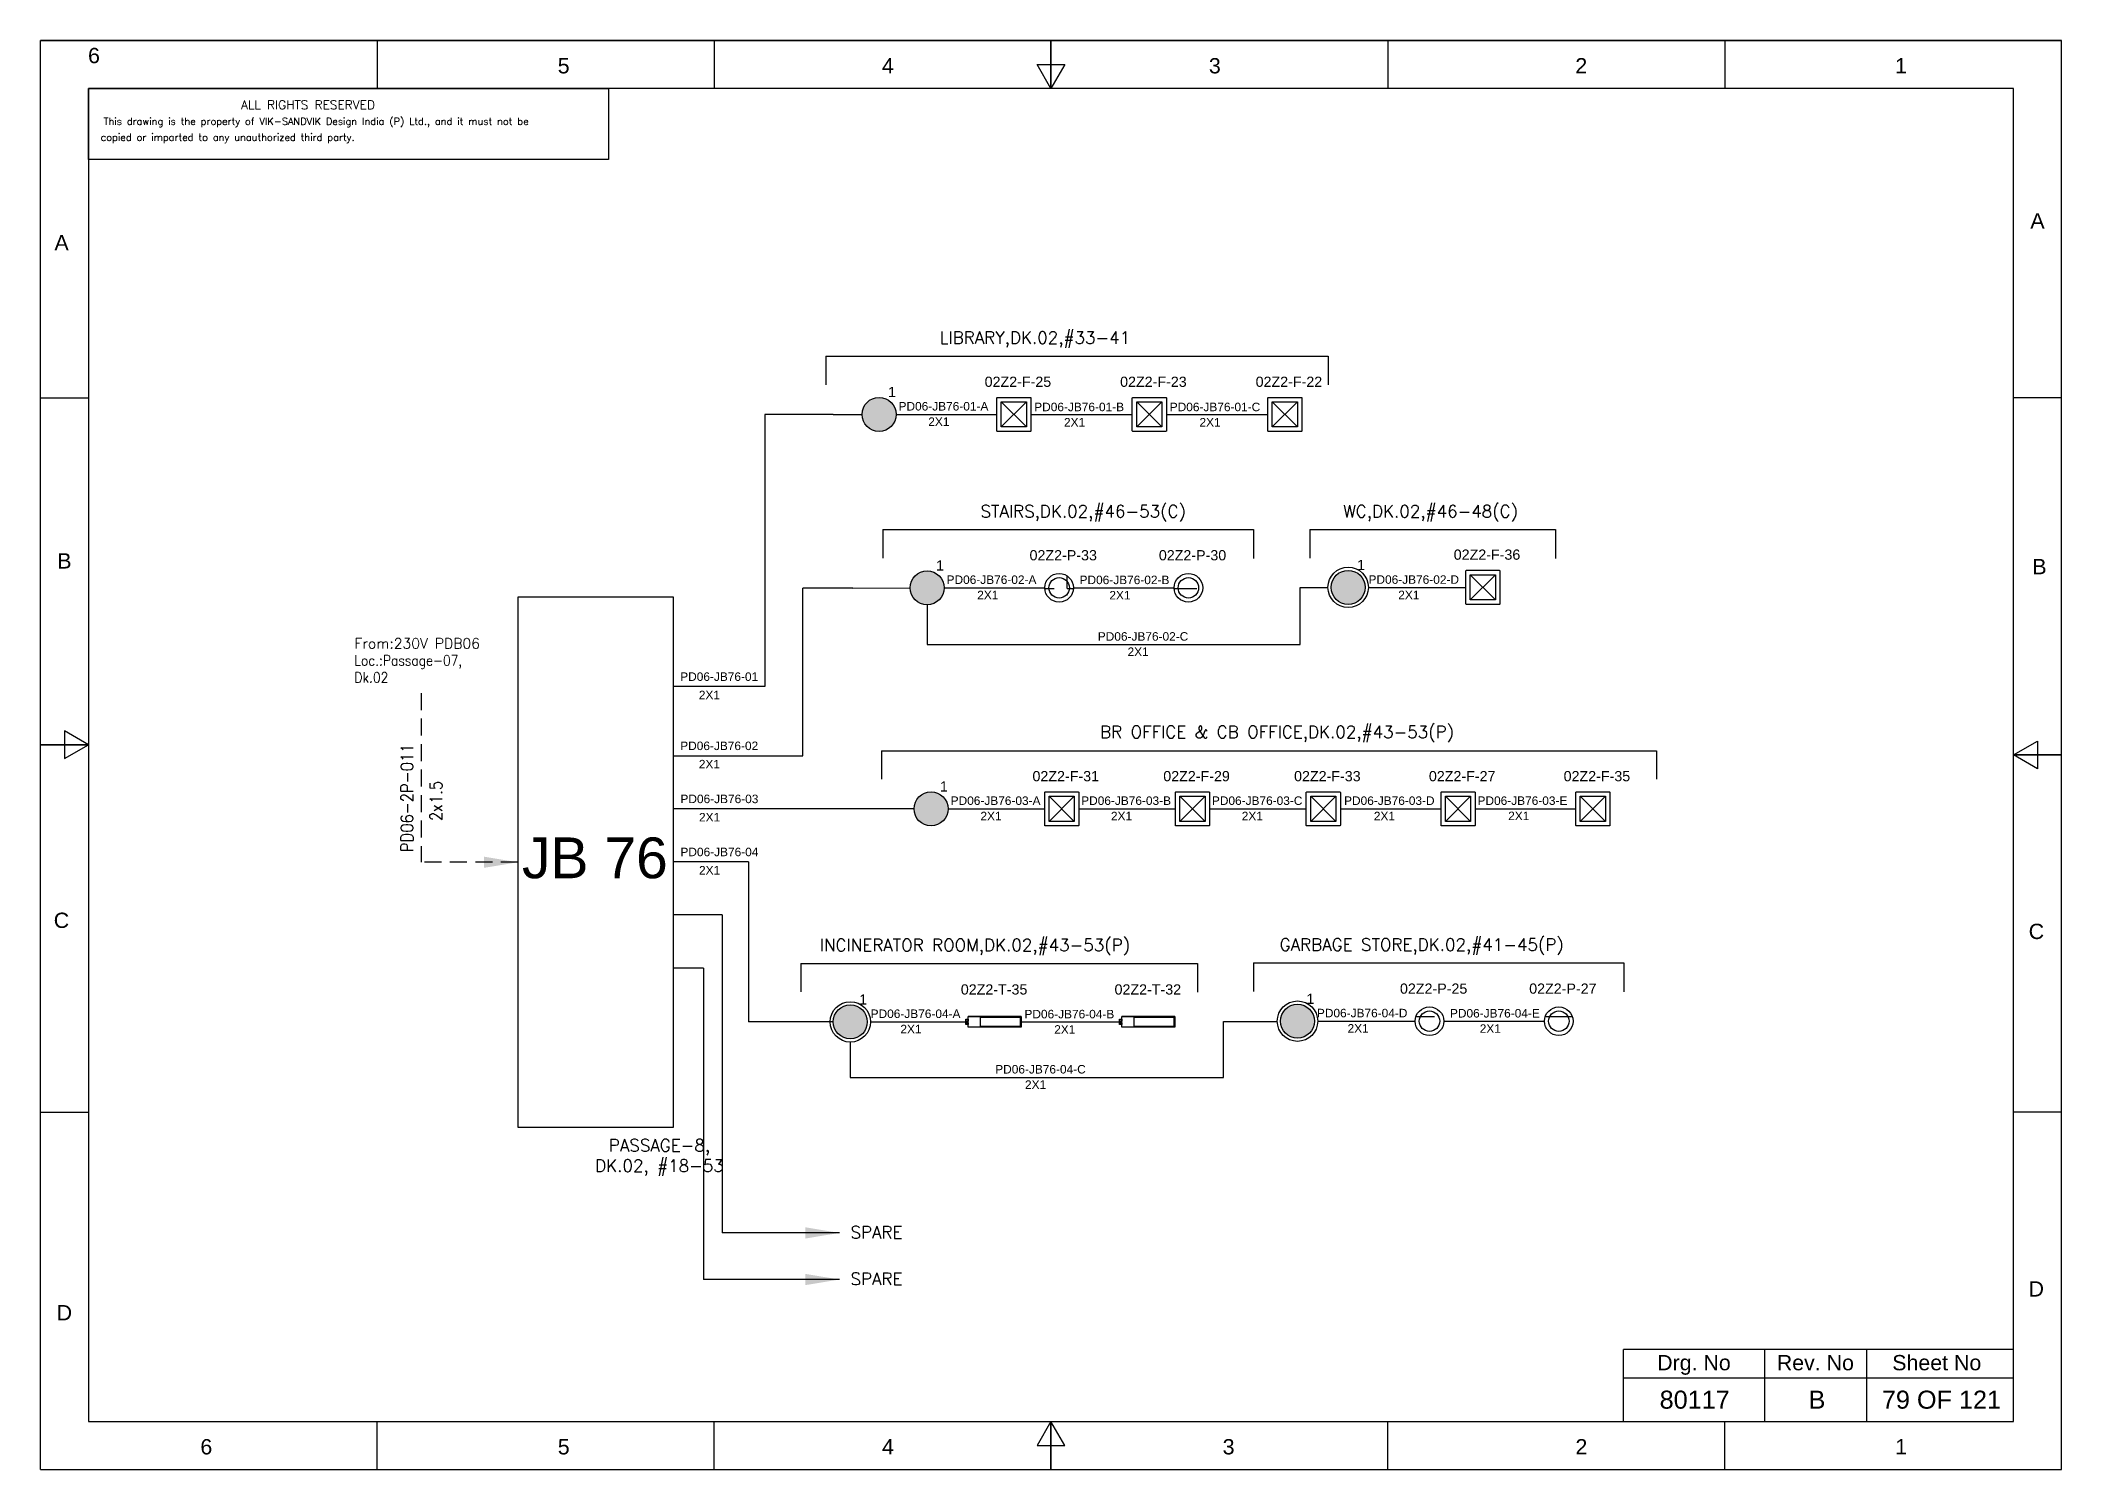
# Model space of a CAD drawing. Header units: inches. Extents: x -3311 to 1429, y -713 to 2436.
# Drawn here: x -11.2 to 285.8, y 408.4 to 618.4 of the extents above; entities that cross this region are included whole.
import ezdxf
from ezdxf.enums import TextEntityAlignment as Align

# ---------------------------------------------------------------- set-up
doc = ezdxf.new("R2010")
doc.units = ezdxf.units.IN
doc.linetypes.add('HIDDEN', pattern=[0.375, 0.25, -0.125])
doc.linetypes.add('SOLID', pattern=[0])
for name, color, linetype, lineweight in [('ELEC_TXT-025', 1, 'Continuous', 25), ('HEL-025', 1, 'Continuous', 25), ('HEL-035', 2, 'Continuous', 35)]:
    doc.layers.add(name, color=color, linetype=linetype, lineweight=lineweight)
doc.layers.add('Fmount', color=7, linetype='Continuous')
doc.layers.add('LINE', color=3, linetype='SOLID')
doc.styles.add('_NORMAL', font='arial.ttf')
doc.styles.add('ROMANS', font='simplex.shx', dxfattribs={"width": 0.88})
doc.styles.get("Standard").update_dxf_attribs({"font": 'arial.ttf'})
doc.dimstyles.get("Standard").update_dxf_attribs({"dimtxt": 0.18, "dimasz": 0.18, "dimexe": 0.18, "dimexo": 0.0625, "dimgap": 0.09, "dimtad": 0, "dimtih": 1, "dimtoh": 1, "dimdec": 4, "dimzin": 0, "dimdsep": 46, "dimtxsty": 'Standard', "dimcen": 0.09, "dimadec": 0, "dimazin": 0, "dimtfac": 1, "dimtdec": 4, "dimtofl": 0, "dimtmove": 0, "dimatfit": 3, "dimfxl": 1, "dimtolj": 1, "dimtzin": 0, "dimarcsym": 0})
pattern_1 = [(0, (0, 0), (0, 6.985), [5.08, -1.905]), (90, (0, 0), (-6.985, 4e-16), [5.08, -1.905])]

msp = doc.modelspace()

# ---------------------------------------------------------------- texts
at = {"color": 7}
for s, p in [('PD06-JB76-01-A', (114.93, 564.03, -0.03)), ('PD06-JB76-01-B', (134.87, 563.93)), ('PD06-JB76-01-C', (154.78, 563.93)), ('2X1', (119.3, 561.77)), ('2X1', (139.24, 561.68)), ('2X1', (159.15, 561.68)), ('PD06-JB76-02-A', (121.99, 538.54, -0.03)), ('PD06-JB76-02-B', (141.53, 538.51)), ('PD06-JB76-02-D', (183.99, 538.56, -0.03)), ('2X1', (188.36, 536.3, -0.03)), ('2X1', (126.49, 536.29)), ('2X1', (145.91, 536.26)), ('PD06-JB76-02-C', (144.21, 530.2, -0.03)), ('2X1', (148.58, 527.95)), ('PD06-JB76-01', (82.85, 524.29)), ('2X1', (85.58, 521.6)), ('PD06-JB76-02', (82.85, 514.12)), ('2X1', (85.58, 511.43)), ('PD06-JB76-03', (82.88, 506.32)), ('PD06-JB76-03-A', (122.59, 506.06, -0.03)), ('2X1', (126.96, 503.8)), ('PD06-JB76-03-B', (141.77, 506.06, -0.03)), ('2X1', (146.14, 503.8)), ('PD06-JB76-03-C', (160.98, 506.06, -0.03)), ('2X1', (165.36, 503.8)), ('PD06-JB76-03-D', (180.4, 506.06, -0.03)), ('2X1', (184.77, 503.8)), ('PD06-JB76-03-E', (200.01, 506.06, -0.03)), ('2X1', (204.51, 503.82)), ('2X1', (85.61, 503.63)), ('PD06-JB76-04', (82.88, 498.52)), ('2X1', (85.61, 495.83)), ('PD06-JB76-04-A', (110.83, 474.74)), ('PD06-JB76-04-B', (133.43, 474.69, -0.03)), ('PD06-JB76-04-D', (176.41, 474.84, -0.03)), ('PD06-JB76-04-E', (195.96, 474.81)), ('2X1', (115.2, 472.49)), ('2X1', (137.8, 472.43, -0.03)), ('2X1', (180.91, 472.59)), ('2X1', (200.33, 472.56)), ('PD06-JB76-04-C', (129.14, 466.58, -0.03)), ('2X1', (133.51, 464.32))]:
    msp.add_text(s, height=1.25, dxfattribs=at).set_placement(p)
at = {"color": 7, "lineweight": 30}
msp.add_text('JB 76 ', height=6, dxfattribs=at).set_placement((71.47, 498.28), align=Align.MIDDLE_CENTER)
at = {"color": 7}
for s, height, p in [('Drg. No', 2.246, (231.81, 424.08)), ('Rev. No', 2.246, (249.65, 424.08)), ('Sheet No', 2.246, (267.49, 424.08)), ('80117', 2.653, (231.92, 418.64)), ('B', 2.65, (249.89, 418.64)), ('79 OF 121', 2.653, (268.18, 418.64))]:
    msp.add_text(s, height=height, dxfattribs=at).set_placement(p, align=Align.MIDDLE_CENTER)
at = {"color": 7, "char_height": 1.8, "attachment_point": 1, "style": '_NORMAL'}
for s, insert, width in [('{\\Fromans|c0;\\C2;LIBRARY,DK.02,#33-41}', (120.96, 575.65, 0.22), 74.1776), ('{\\Fromans|c0;\\C2;STAIRS,DK.02,#46-53(C)}', (126.98, 550.13, 0.22), 74.1776), ('{\\Fromans|c0;\\C2;WC,DK.02,#46-48(C)}', (180.26, 550.13, 0.22), 74.1776), ('{\\Fromans|c0;\\C2;BR OFFICE & CB OFFICE,DK.02,#43-53(P)}', (144.55, 517.69, 0.22), 107.6365), ('{\\Fromans|c0;\\C2;INCINERATOR ROOM,DK.02,#43-53(P)}', (103.35, 486.36, 0.22), 74.1776), ('{\\Fromans|c0;\\C2;GARBAGE STORE,DK.02,#41-45(P)}', (170.93, 486.43, 0.22), 74.1776), ('{\\Fromans|c0;\\C2;SPARE}', (107.87, 444.15), 8.1658), ('{\\Fromans|c0;\\C2;SPARE}', (107.87, 437.3), 8.1658)]:
    msp.add_mtext(s, dxfattribs=dict(at, insert=insert, width=width))
at = {"color": 7, "insert": (34.97, 530.55), "char_height": 1.5, "width": 36.8884, "attachment_point": 1}
msp.add_mtext('{\\Fromans|c0;\\C2;From:230V PDB06 \\P\\Fsimplex|c0;\\W0.88;Loc.:Passage-07,      \\PDk.02}', dxfattribs=at)
at = {"color": 7, "insert": (41.8, 499.13), "char_height": 1.8, "width": 17.1296, "attachment_point": 1, "rotation": 90, "style": '_NORMAL'}
msp.add_mtext('{\\Fromans|c0;\\W0.88;PD06-2P-011}', dxfattribs=at)
at = {"color": 7, "insert": (46.07, 503.69), "char_height": 1.8, "attachment_point": 1, "rotation": 90, "style": '_NORMAL'}
msp.add_mtext('{\\Fsimplex|c0;\\W0.88;2x1.5}', dxfattribs=at)
at = {"color": 7, "insert": (70.35, 456.92), "char_height": 1.8, "attachment_point": 1, "style": '_NORMAL'}
msp.add_mtext('\\pxqc;{\\Fromans|c0;\\C2;PASSAGE-8, \\PDK.02, #18-53}', dxfattribs=at)

# ---------------------------------------------------------------- blocks, each defined once
blk = doc.blocks.new('fr')
at = {"color": 7, "linetype": 'Continuous'}
for p, q in [((33763.99, 4500.4), (33466.99, 4500.4)), ((33466.99, 4500.4), (33763.99, 4500.4)), ((33466.99, 4290.33), (33466.99, 4500.4)), ((33516.49, 4500.4), (33516.49, 4493.33)), ((33565.99, 4500.4), (33565.99, 4493.33)), ((33615.49, 4500.4), (33615.49, 4493.33)), ((33615.49, 4493.33), (33615.49, 4500.4)), ((33615.49, 4500.4), (33615.49, 4493.33)), ((33664.99, 4500.4), (33664.99, 4493.33)), ((33714.49, 4500.4), (33714.49, 4493.33)), ((33763.99, 4290.33), (33763.99, 4500.4)), ((33763.99, 4290.33), (33763.99, 4500.4)), ((33615.49, 4493.33), (33613.45, 4496.87)), ((33613.45, 4496.87), (33617.53, 4496.87)), ((33617.53, 4496.87), (33615.49, 4493.33)), ((33756.92, 4493.33), (33474.06, 4493.33)), ((33474.06, 4493.33), (33474.06, 4297.41)), ((33756.92, 4297.41), (33756.92, 4493.33)), ((33466.99, 4447.89), (33474.06, 4447.89)), ((33763.99, 4447.89), (33756.92, 4447.89)), ((33474.06, 4396.87), (33470.53, 4398.91)), ((33470.53, 4398.91), (33470.53, 4394.83)), ((33466.99, 4396.87), (33474.06, 4396.87)), ((33474.06, 4396.87), (33466.99, 4396.87)), ((33466.99, 4396.87), (33474.06, 4396.87)), ((33470.53, 4394.83), (33474.06, 4396.87)), ((33756.92, 4395.37), (33760.45, 4397.41)), ((33760.45, 4397.41), (33760.45, 4393.33)), ((33763.99, 4395.37), (33756.92, 4395.37)), ((33760.45, 4393.33), (33756.92, 4395.37)), ((33756.92, 4395.37), (33763.99, 4395.37)), ((33763.99, 4395.37), (33756.92, 4395.37)), ((33466.99, 4342.85), (33474.06, 4342.85)), ((33763.99, 4342.85), (33756.92, 4342.85)), ((33474.06, 4297.41), (33756.92, 4297.41)), ((33516.49, 4290.33), (33516.49, 4297.41)), ((33565.99, 4290.33), (33565.99, 4297.41)), ((33615.49, 4297.41), (33613.45, 4293.87)), ((33615.49, 4290.33), (33615.49, 4297.41)), ((33617.53, 4293.87), (33615.49, 4297.41)), ((33615.49, 4297.41), (33615.49, 4290.33)), ((33615.49, 4290.33), (33615.49, 4297.41)), ((33664.99, 4290.33), (33664.99, 4297.41)), ((33714.49, 4290.33), (33714.49, 4297.41)), ((33613.45, 4293.87), (33617.53, 4293.87)), ((33466.99, 4290.33), (33763.99, 4290.33)), ((33466.99, 4290.33), (33763.99, 4290.33))]:
    blk.add_line(p, q, dxfattribs=at)
at = {"color": 7, "style": '_NORMAL'}
for s, p in [('6', (33474.86, 4498.18)), ('5', (33543.88, 4496.68)), ('4', (33591.52, 4496.68)), ('3', (33639.57, 4496.68)), ('2', (33693.41, 4496.68)), ('1', (33740.39, 4496.68)), ('A', (33760.45, 4473.88)), ('A', (33470.1, 4470.68)), ('B', (33470.52, 4423.9)), ('B', (33760.74, 4423.06)), ('C', (33470.08, 4371.07)), ('C', (33760.29, 4369.44)), ('D', (33760.27, 4316.89)), ('D', (33470.51, 4313.39)), ('6', (33491.37, 4293.69)), ('5', (33543.89, 4293.69)), ('4', (33591.53, 4293.69)), ('3', (33641.59, 4293.69)), ('2', (33693.43, 4293.69)), ('1', (33740.41, 4293.69))]:
    blk.add_text(s, height=2.25, dxfattribs=at).set_placement(p, align=Align.MIDDLE_CENTER)
blk = doc.blocks.new('A$C4BAD7D21')
at = {"layer": 'HEL-025'}
blk.add_lwpolyline([(-34000, 0), (-34000, 2086), (-18714, 2086), (-18714, 0)], close=True, dxfattribs=at)
at = {"layer": 'HEL-025', "style": 'ROMANS'}
for s, p in [('This drawing is the property of VIK-SANDVIK Design India (P) Ltd., and it must not be', (-33558, 1016)), (' copied or imparted to any unauthorized third party.', (-33785, 550))]:
    blk.add_text(s, height=210, dxfattribs=at).set_placement(p)
at = {"layer": 'HEL-035', "style": 'ROMANS'}
blk.add_text('     ALL RIGHTS RESERVED', height=262.5, dxfattribs=at).set_placement((-30497, 1476))
blk = doc.blocks.new('LED FLUSH MOUNT')
for p, q in [((114818, 79432), (114604, 79219)), ((114604, 79432), (114818, 79219))]:
    blk.add_line(p, q)
blk.add_lwpolyline([(114572, 79470), (114850, 79470, -0.414214), (114856, 79464), (114856, 79186, -0.414214), (114850, 79180), (114572, 79180, -0.414214), (114566, 79186), (114566, 79464, -0.414214)], format="xyb", close=True)
blk.add_lwpolyline([(114604, 79432), (114818, 79432), (114818, 79219), (114604, 79219)], close=True)
blk = doc.blocks.new('LED Flush Mounted Light 22W')
blk.add_blockref('LED FLUSH MOUNT', (0, 0))
at = {"style": 'ROMANS', "width": 0.7}
blk.add_attdef('TAG_NO.:', (113905, 79579), '', height=250, dxfattribs=at)
blk = doc.blocks.new('FIXED_KEY_SWITCH')
h = blk.add_hatch(color=1)
h.dxf.hatch_style = 1
edge = h.paths.add_edge_path()
edge.add_arc((848.13, 1737.46), 2.5, 0, 360)
at = {"color": 1}
blk.add_circle((848.13, 1737.46), 2.5, dxfattribs=at)
at = {"color": 7, "insert": (849.44, 1741.5), "char_height": 1.5, "attachment_point": 1, "style": '_NORMAL'}
blk.add_mtext_dynamic_manual_height_columns('1', width=1.5, gutter_width=7.5, heights=[0], dxfattribs=at)
blk = doc.blocks.new('SWT')
blk.add_blockref('FIXED_KEY_SWITCH', (0, 0))
blk.add_attdef('TAG_NO', (844.55, 1741.11), '', height=1.5)
blk = doc.blocks.new('1')
h = blk.add_hatch()
h.set_pattern_fill('ANGLE', color=6)
h.set_pattern_definition(pattern_1)
h.paths.add_polyline_path([(303.23, 2044.43, 1), (306.22, 2044.43, 1)], flags=0)
h.paths.add_polyline_path([(302.63, 2044.43, 1), (306.83, 2044.43, 1)])
h.paths.add_polyline_path([(306.22, 2044.43, -1), (303.23, 2044.43, -1)], flags=16)
h = blk.add_hatch()
h.set_pattern_fill('ANGLE', color=6)
h.set_pattern_definition(pattern_1)
h.paths.add_polyline_path([(303.23, 2044.43, 1), (306.22, 2044.43, 1)])
at = {"color": 6}
for radius in [2.1, 1.5]:
    blk.add_circle((304.73, 2044.43), radius, dxfattribs=at)
blk = doc.blocks.new('LED PENDENT LIGHT 15W')
blk.add_blockref('1', (0, 0))
blk.add_attdef('TAG_NO', (301.63, 2048.1), '', height=1.5)
blk = doc.blocks.new('2A')
at = {"color": 7, "lineweight": -3, "ltscale": 2.5}
blk.add_line((790.02, 1997.62, -0.03), (782.23, 1997.62, -0.03), dxfattribs=at)
at = {"color": 7, "lineweight": -3, "ltscale": 2.5, "elevation": -0.03}
for points in [[(781.91, 1997.21), (782.23, 1997.21), (782.23, 1996.94), (781.91, 1996.94)], [(781.91, 1996.7), (782.23, 1996.7), (782.23, 1996.44), (781.91, 1996.44)], [(782.23, 1997.62), (790.02, 1997.62), (790.02, 1996.02), (782.23, 1996.02)], [(784.03, 1997.5), (789.88, 1997.5), (789.88, 1996.14), (784.03, 1996.14)]]:
    blk.add_lwpolyline(points, close=True, dxfattribs=at)
blk = doc.blocks.new('LED TUBE LIGHT 30W')
blk.add_blockref('2A', (179.91, -357.89))
blk.add_attdef('TAG_NO.', (962.52, 1642.97), '', height=1.5)

# ---------------------------------------------------------------- linework, layer by layer
for p, q in [((104.22, 572.01, -0.05), (178.04, 572.01, -0.05)), ((95.28, 563.46), (95.28, 523.45)), ((105.34, 563.46), (95.28, 563.46)), ((112.64, 546.54, -0.05), (167.09, 546.54, -0.05)), ((175.38, 546.54, -0.05), (211.48, 546.54, -0.05)), ((108.23, 537.94), (100.85, 537.94)), ((100.85, 513.28), (100.85, 537.94)), ((173.94, 529.63), (173.94, 538.04)), ((119.13, 535.47), (119.13, 529.63)), ((112.42, 514.03, -0.05), (226.3, 514.03, -0.05)), ((117.2, 505.48), (81.87, 505.48)), ((92.88, 497.68), (81.87, 497.68)), ((92.88, 497.68), (92.88, 474.17)), ((89, 489.88), (81.87, 489.88)), ((89, 489.88), (89, 443.15)), ((86.28, 482.08), (81.87, 482.08)), ((86.28, 482.08), (86.28, 436.3)), ((100.55, 482.76, -0.05), (158.86, 482.76, -0.05)), ((167.07, 482.84, -0.05), (221.52, 482.84, -0.05)), ((105.34, 474.17), (92.88, 474.17)), ((162.66, 466.01), (162.66, 474.24)), ((107.84, 471.2), (107.84, 466.01))]:
    msp.add_line(p, q)
at = {"color": 7, "linetype": 'Continuous'}
for p, q in [((278.76, 426.03), (221.44, 426.03)), ((221.44, 415.44), (221.44, 426.03)), ((242.21, 415.44), (242.21, 426.03)), ((257.23, 415.44), (257.23, 426.03)), ((221.44, 421.85), (278.76, 421.85))]:
    msp.add_line(p, q, dxfattribs=at)
at = {"linetype": 'HIDDEN', "ltscale": 10}
msp.add_lwpolyline([(44.79, 522.51), (44.79, 497.63)], dxfattribs=at)
at = {"layer": 'LINE', "color": 0}
for p, q in [((104.22, 572.01, -0.05), (104.22, 567.82, -0.05)), ((178.04, 572.01, -0.05), (178.04, 567.82, -0.05)), ((105.34, 563.46), (109.57, 563.46)), ((114.57, 563.46), (129.37, 563.46)), ((134.38, 563.46), (149.28, 563.46)), ((154.29, 563.46), (169.19, 563.46)), ((112.64, 546.54, -0.05), (112.64, 542.35, -0.05)), ((167.09, 546.54, -0.05), (167.09, 542.3, -0.05)), ((175.38, 546.54, -0.05), (175.38, 542.35, -0.05)), ((211.48, 546.54, -0.05), (211.48, 542.3, -0.05)), ((108.23, 537.94), (116.63, 537.97)), ((121.63, 537.97), (136.42, 537.97)), ((140.62, 537.97), (155.42, 537.97)), ((173.94, 538.04), (178.02, 538.04)), ((183.97, 538.04), (198.29, 538.04)), ((59, 536.58), (59, 458.68)), ((81.87, 536.58), (59, 536.58)), ((81.87, 458.68), (81.87, 536.58)), ((119.13, 529.63), (173.94, 529.63)), ((95.28, 523.45), (81.87, 523.45)), ((112.42, 514.03, -0.05), (112.42, 509.84, -0.05)), ((226.3, 514.03, -0.05), (226.3, 509.84, -0.05)), ((81.87, 513.28), (100.85, 513.28)), ((122.2, 505.48), (136.4, 505.48)), ((141.41, 505.48), (155.61, 505.48)), ((160.62, 505.48), (174.84, 505.48)), ((179.85, 505.48), (194.64, 505.48)), ((199.65, 505.48), (214.45, 505.48)), ((100.55, 482.76, -0.05), (100.55, 478.58, -0.05)), ((158.86, 482.76, -0.05), (158.86, 478.53, -0.05)), ((167.07, 482.84, -0.05), (167.07, 478.65, -0.05)), ((221.52, 482.84, -0.05), (221.52, 478.6, -0.05)), ((110.82, 474.17), (125.14, 474.17)), ((132.94, 474.17), (147.73, 474.17)), ((162.66, 474.24), (170.58, 474.24)), ((176.53, 474.27), (190.85, 474.27)), ((195.05, 474.27), (209.84, 474.27)), ((107.84, 466.01), (162.66, 466.01)), ((59, 458.68), (81.87, 458.68))]:
    msp.add_line(p, q, dxfattribs=at)
for centre in [(181, 538.04), (107.84, 474.17), (173.55, 474.27)]:
    msp.add_circle(centre, 2.97, dxfattribs=at)

# ---------------------------------------------------------------- block references
for name, p in [('fr', (-33478.16, -3881.97)), ('SWT', (-736.06, -1174)), ('SWT', (-729, -1199.49)), ('SWT', (-667.13, -1199.42)), ('SWT', (-728.43, -1231.98)), ('SWT', (-740.29, -1263.29)), ('SWT', (-674.58, -1263.19))]:
    msp.add_blockref(name, p)
ref = msp.add_blockref('LED PENDENT LIGHT 15W', (-166.2, -1506.46))
ref.add_attrib('TAG_NO', '02Z2-P-33', (134.18, 542.01), dxfattribs={"height": 1.5})
ref = msp.add_blockref('LED PENDENT LIGHT 15W', (-147.21, -1506.46))
ref.add_attrib('TAG_NO', '02Z2-P-30', (153.18, 542.01), dxfattribs={"height": 1.5})
ref = msp.add_blockref('LED TUBE LIGHT 30W', (-836.99, -1164.76, 0.03))
ref.add_attrib('TAG_NO.', '02Z2-T-35', (124.08, 478.19, 0.03), dxfattribs={"height": 1.5})
ref = msp.add_blockref('LED TUBE LIGHT 30W', (-814.4, -1164.76, 0.03))
ref.add_attrib('TAG_NO.', '02Z2-T-32', (146.67, 478.19, 0.03), dxfattribs={"height": 1.5})
ref = msp.add_blockref('LED PENDENT LIGHT 15W', (-111.78, -1570.16))
ref.add_attrib('TAG_NO', '02Z2-P-25', (188.61, 478.31), dxfattribs={"height": 1.5})
ref = msp.add_blockref('LED PENDENT LIGHT 15W', (-92.78, -1570.16))
ref.add_attrib('TAG_NO', '02Z2-P-27', (207.6, 478.31), dxfattribs={"height": 1.5})
at = {"layer": 'ELEC_TXT-025', "color": 0, "xscale": 0.005, "yscale": 0.005, "zscale": 0.005}
msp.add_blockref('A$C4BAD7D21', (165.9, 600.93), dxfattribs=at)
at = {"layer": 'Fmount'}
ref = msp.add_blockref('LED Flush Mounted Light 22W', (-1850.33, -807.28), dxfattribs=dict(at, xscale=0.01728, yscale=0.01728, zscale=0.01728))
ref.add_attrib('TAG_NO.:', '02Z2-F-25', dxfattribs={"layer": '0', "height": 1.5}).set_placement((127.58, 567.06), align=Align.BOTTOM_LEFT)
ref = msp.add_blockref('LED Flush Mounted Light 22W', (-1830.42, -807.28), dxfattribs=dict(at, xscale=0.01728, yscale=0.01728, zscale=0.01728))
ref.add_attrib('TAG_NO.:', '02Z2-F-23', dxfattribs={"layer": '0', "height": 1.5}).set_placement((147.49, 567.06), align=Align.BOTTOM_LEFT)
ref = msp.add_blockref('LED Flush Mounted Light 22W', (-1810.51, -807.28), dxfattribs=dict(at, xscale=0.01728, yscale=0.01728, zscale=0.01728))
ref.add_attrib('TAG_NO.:', '02Z2-F-22', dxfattribs={"layer": '0', "height": 1.5}).set_placement((167.4, 567.06), align=Align.BOTTOM_LEFT)
ref = msp.add_blockref('LED Flush Mounted Light 22W', (-1781.41, -832.7), dxfattribs=dict(at, xscale=0.01728, yscale=0.01728, zscale=0.01728))
ref.add_attrib('TAG_NO.:', '02Z2-F-36', dxfattribs={"layer": '0', "height": 1.5}).set_placement((196.51, 541.65), align=Align.BOTTOM_LEFT)
ref = msp.add_blockref('LED Flush Mounted Light 22W', (-1843.3, -865.26), dxfattribs=dict(at, xscale=0.01728, yscale=0.01728, zscale=0.01728))
ref.add_attrib('TAG_NO.:', '02Z2-F-31', dxfattribs={"layer": '0', "height": 1.5}).set_placement((134.61, 509.09), align=Align.BOTTOM_LEFT)
ref = msp.add_blockref('LED Flush Mounted Light 22W', (-1824.09, -865.26), dxfattribs=dict(at, xscale=0.01728, yscale=0.01728, zscale=0.01728))
ref.add_attrib('TAG_NO.:', '02Z2-F-29', dxfattribs={"layer": '0', "height": 1.5}).set_placement((153.83, 509.09), align=Align.BOTTOM_LEFT)
ref = msp.add_blockref('LED Flush Mounted Light 22W', (-1804.86, -865.26), dxfattribs=dict(at, xscale=0.01728, yscale=0.01728, zscale=0.01728))
ref.add_attrib('TAG_NO.:', '02Z2-F-33', dxfattribs={"layer": '0', "height": 1.5}).set_placement((173.05, 509.09), align=Align.BOTTOM_LEFT)
ref = msp.add_blockref('LED Flush Mounted Light 22W', (-1785.06, -865.26), dxfattribs=dict(at, xscale=0.01728, yscale=0.01728, zscale=0.01728))
ref.add_attrib('TAG_NO.:', '02Z2-F-27', dxfattribs={"layer": '0', "height": 1.5}).set_placement((192.86, 509.09), align=Align.BOTTOM_LEFT)
ref = msp.add_blockref('LED Flush Mounted Light 22W', (-1765.25, -865.26), dxfattribs=dict(at, xscale=0.01728, yscale=0.01728, zscale=0.01728))
ref.add_attrib('TAG_NO.:', '02Z2-F-35', dxfattribs={"layer": '0', "height": 1.5}).set_placement((212.66, 509.09), align=Align.BOTTOM_LEFT)

msp.set_redraw_order([(e.dxf.handle, doc.entitydb.next_handle()) for e in msp.query("TEXT MTEXT ATTDEF DIMENSION ARC_DIMENSION")])  # texts and dimensions are drawn at this point

# ---------------------------------------------------------------- leaders
at = {"linetype": 'HIDDEN', "ltscale": 10}
msp.add_leader([(59, 497.63), (44.79, 497.63)], dimstyle='Standard', override={"dimasz": 5, "dimarcsym": 1}, dxfattribs=at)
for points in [[(106.25, 443.15), (89, 443.15)], [(106.25, 436.3), (86.28, 436.3)]]:
    msp.add_leader(points, dimstyle='Standard', override={"dimasz": 5, "dimarcsym": 1})

doc.saveas('drawing.dxf')
